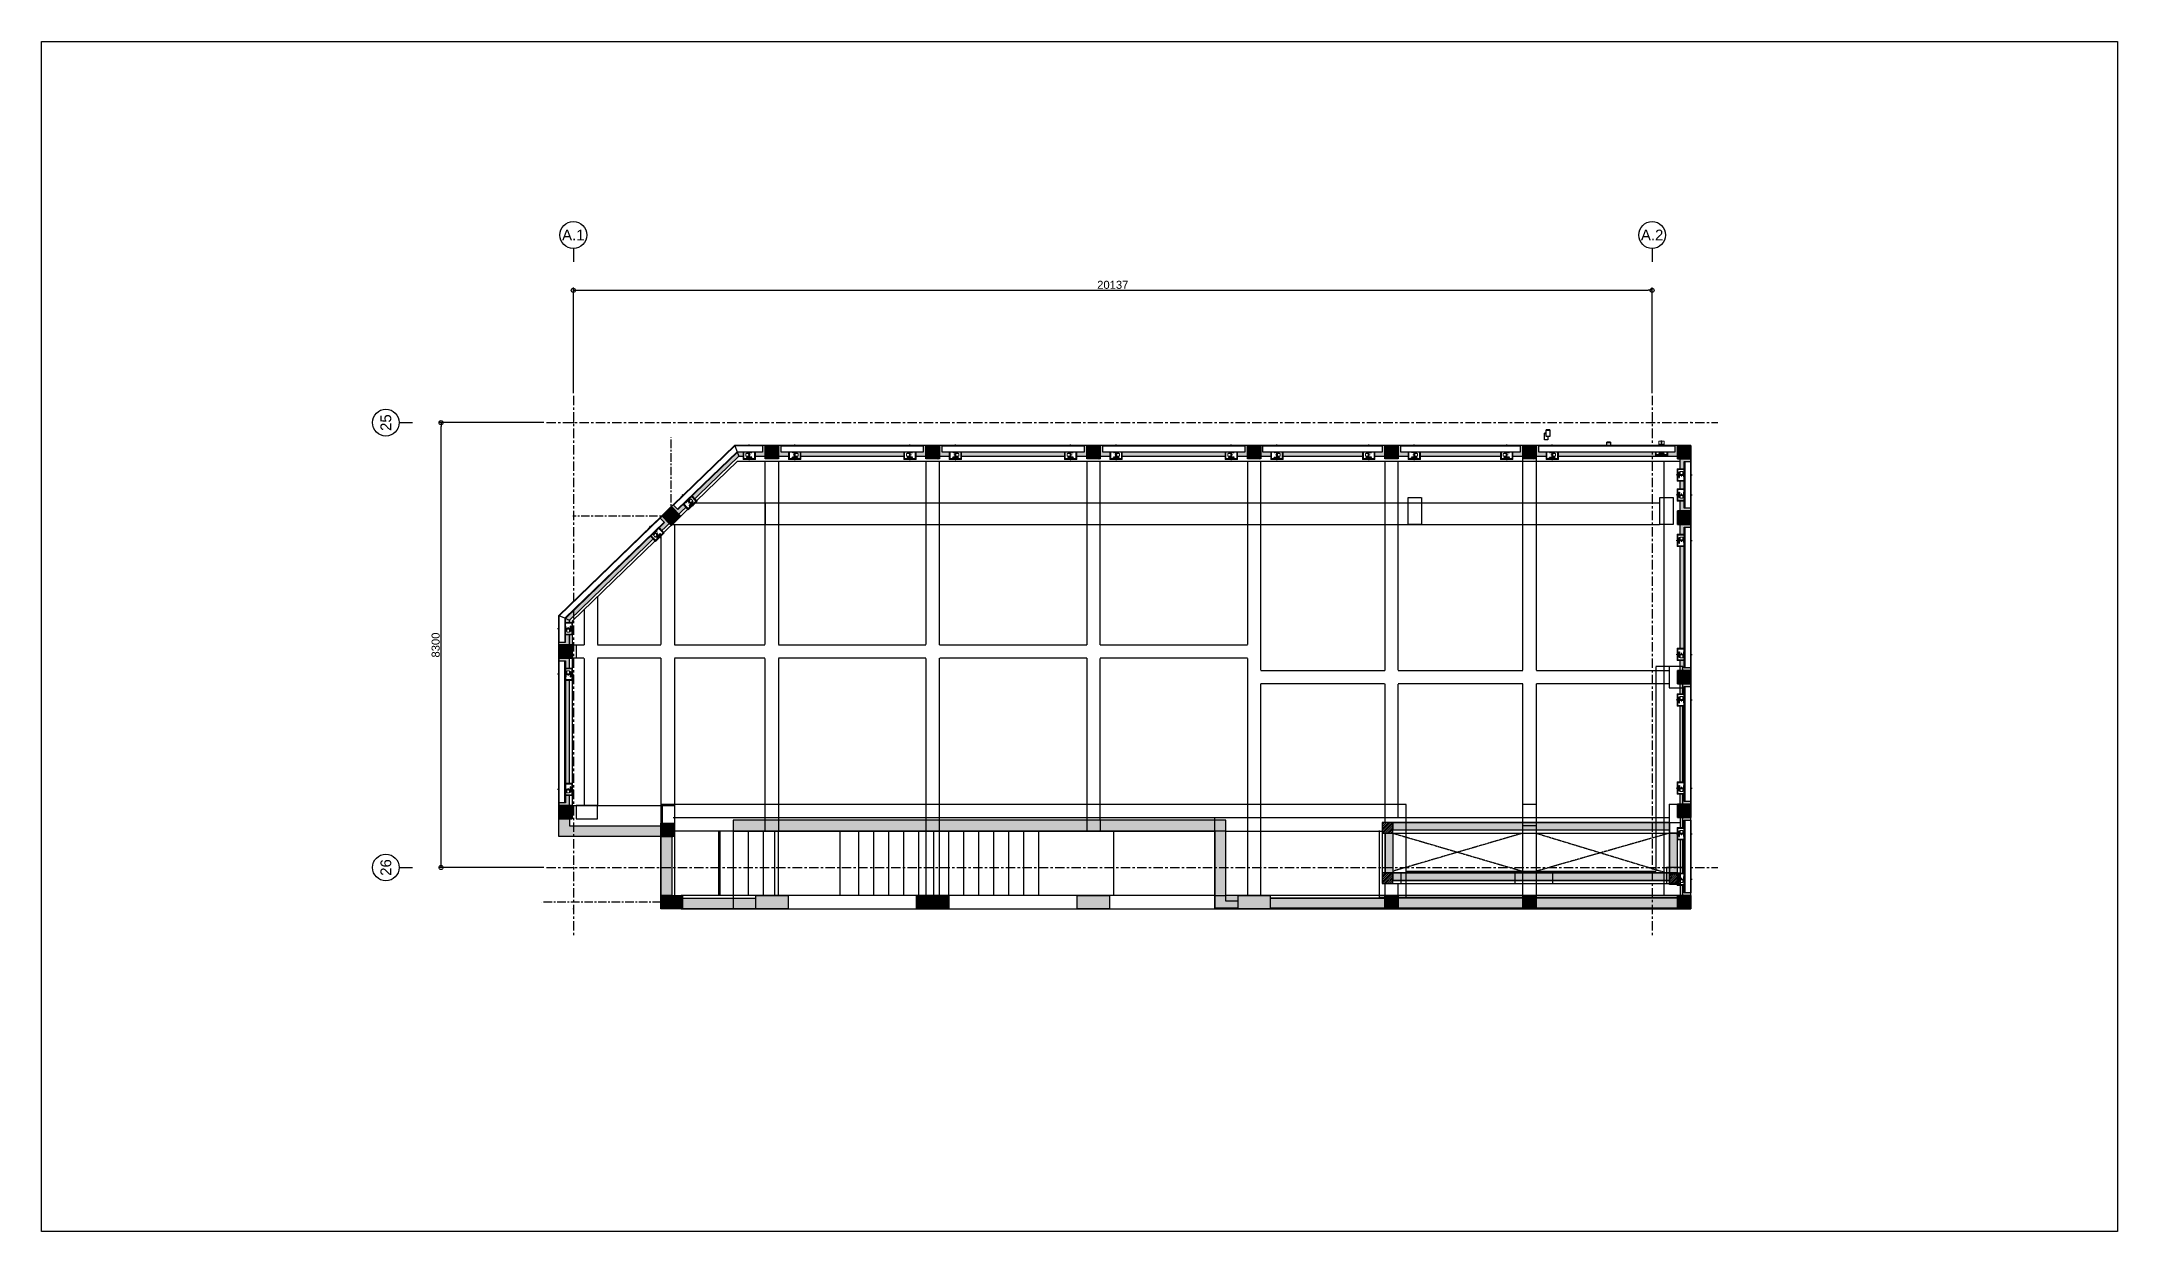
# Model space of a CAD drawing. Header units: millimetres. Extents: x 652554 to 1678317, y -308114 to 170803.
# Drawn here: x 1240138 to 1278888, y -188149 to -165949 of the extents above; entities that cross this region are included whole.
import ezdxf
from ezdxf.enums import TextEntityAlignment as Align

# ---------------------------------------------------------------- set-up
doc = ezdxf.new("R2010")
doc.units = ezdxf.units.MM
for name, pattern in [('CENTER', [50.8, 31.75, -6.35, 6.35, -6.35]), ('HIDDEN', [0.375, 0.25, -0.125]), ('TA_GL_000.70000', [1.925, 0.7, -0.175, 0.175, -0.175, 0.7]), ('XKITLINE00', [0]), ('XKITLINE02', [4, 2, -2])]:
    doc.linetypes.add(name, pattern=pattern)
doc.layers.get('Defpoints').update_dxf_attribs({"color": 250})
for name, color, linetype in [('000 - 0_SYM_DWG_GRID-BUBBLE_MAIN_COLOR_1', 3, 'Continuous'), ('000 - 0_SYM_DWG_GRID-BUBBLE_SUB_COLOR_1', 1, 'Continuous'), ('000 - 0_SYM_DWG_GRIDLINE_MAIN_COLOR_1', 3, 'Continuous'), ('000 - 0_SYM_DWG_GRIDLINE_MAIN_COLOR_251', 251, 'Continuous'), ('000 - CONCRETE_COL_HATCH_', 251, 'Continuous'), ('000 - CONCRETE_COL_MAIN_COLOR_1', 5, 'Continuous'), ('000 - CONCRETE_COL_WIPEOUT_', 250, 'Continuous'), ('000 - STRUCTURE_STEEL_FRAMING_CUT_COLOR_4', 4, 'Continuous'), ('000 - STRUCTURE_STEEL_FRAMING_HATCH_', 251, 'Continuous'), ('000 - STRUCTURE_STEEL_FRAMING_SUB_COLOR_1', 2, 'Continuous'), ('000 - STRUCTURE_STEEL_FRAMING_SUB_COLOR_2', 1, 'Continuous'), ('000 - STRUCTURE_STEEL_FRAMING_WIPEOUT_', 250, 'Continuous'), ('000 - WIPEOUT', 250, 'Continuous'), ('DIM', 1, 'Continuous'), ('HATCH', 7, 'Continuous')]:
    doc.layers.add(name, color=color, linetype=linetype)
doc.layers.add('Bolt', color=1, linetype='Continuous', lineweight=0)
doc.layers.add('Part', color=2, linetype='Continuous', lineweight=0)
doc.styles.add('Arial', font='arial.ttf')
doc.styles.add('FAMELINE_FOR_CKST', font='arial.ttf')
doc.styles.add('TA', font='', dxfattribs={"height": 4.5})
doc.styles.get('TA').set_extended_font_data('Cordia New')
doc.dimstyles.new('FAMELINE-CKST_C-C', dxfattribs={"dimtxt": 0.3, "dimasz": 0.15, "dimexe": 0.1, "dimexo": 0.1, "dimgap": 0.05, "dimtad": 1, "dimzin": 0, "dimdsep": 46, "dimtxsty": 'FAMELINE_FOR_CKST', "dimblk": 'ORIGIN', "dimblk1": 'ORIGIN', "dimblk2": 'ORIGIN', "dimsah": 1, "dimcen": 0.1, "dimdle": 0.1, "dimclrd": 256, "dimclre": 256, "dimclrt": 3, "dimadec": 0, "dimazin": 0, "dimtfac": 1, "dimtix": 1, "dimtmove": 2, "dimatfit": 3, "dimfxl": 1, "dimtolj": 1, "dimtzin": 0, "dimlwd": -1, "dimlwe": -1, "dimarcsym": 0})
pattern_1 = [(45, (-899599.76, 320785.82), (-17.67766953, 17.67766953), [])]
pattern_2 = [(45, (-899499.76, 320785.82), (-17.67766953, 17.67766953), [])]
pattern_3 = [(45, (-899499.76, 320784.82), (-17.67766953, 17.67766953), [])]
pattern_4 = [(45, (-899475.762, 320785.82), (-17.67766953, 17.67766953), [])]
pattern_5 = [(45, (-1737856.817, 220768.582), (-17.67766953, 17.67766953), [])]
pattern_6 = [(45, (-1737856.817, 220769.582), (-17.67766953, 17.67766953), [])]
pattern_7 = [(45, (-1737832.817, 220769.582), (-17.67766953, 17.67766953), [])]

# ---------------------------------------------------------------- blocks, each defined once
blk = doc.blocks.new('W-1-PP19-ST-ENT2_20260406-084955_STANDARD_PAPER_BLOCK')
at = {"layer": 'DIM', "color": 6}
blk.add_lwpolyline([(775, 0), (0, 0), (0, 443.999987), (775, 443.999987)], close=True, dxfattribs=at)
blk = doc.blocks.new('106')
h = blk.add_hatch()
h.set_pattern_fill('ANSI31', color=251, scale=200)
h.set_pattern_definition([(45, (-932512.373, 301800.953), (-17.67766953, 17.67766953), [])])
h.paths.add_polyline_path([(808926, 80605), (809176, 80605), (809176, 80355), (808926, 80355)])
h = blk.add_hatch()
h.set_pattern_fill('ANSI31', color=251, scale=200)
h.set_pattern_definition(pattern_3)
h.paths.add_polyline_path([(811926, 80605), (812176, 80605), (812176, 80355), (811926, 80355)])
h = blk.add_hatch()
h.set_pattern_fill('ANSI31', color=251, scale=200)
h.set_pattern_definition(pattern_3)
h.paths.add_polyline_path([(814926, 80605), (815176, 80605), (815176, 80355), (814926, 80355)])
h = blk.add_hatch()
h.set_pattern_fill('ANSI31', color=251, scale=200)
h.set_pattern_definition(pattern_3)
h.paths.add_polyline_path([(817926, 80605), (818176, 80605), (818176, 80355), (817926, 80355)])
h = blk.add_hatch()
h.set_pattern_fill('ANSI31', color=251, scale=200)
h.set_pattern_definition(pattern_3)
h.paths.add_polyline_path([(820491, 80605), (820741, 80605), (820741, 80355), (820491, 80355)])
h = blk.add_hatch()
h.set_pattern_fill('ANSI31', color=251, scale=200)
h.set_pattern_definition(pattern_3)
h.paths.add_polyline_path([(823066, 80605), (823316, 80605), (823316, 80355), (823066, 80355)])
h = blk.add_hatch()
h.set_pattern_fill('ANSI31', color=251, scale=200)
h.set_pattern_definition(pattern_3)
h.paths.add_polyline_path([(825956, 80355), (826206, 80355), (826206, 80605), (825956, 80605)])
h = blk.add_hatch()
h.set_pattern_fill('ANSI31', color=251, scale=200)
h.set_pattern_definition([(45, (-932421.834, 301890.832), (-17.67766953, 17.67766953), [])])
h.paths.add_polyline_path([(806995, 79292), (807175, 79466), (807349, 79286), (807169, 79112)])
h = blk.add_hatch()
h.set_pattern_fill('ANSI31', color=251, scale=200)
h.set_pattern_definition(pattern_2)
h.paths.add_polyline_path([(825956, 79133), (826206, 79133), (826206, 79383), (825956, 79383)])
h = blk.add_hatch()
h.set_pattern_fill('ANSI31', color=251, scale=200)
h.set_pattern_definition(pattern_2)
h.paths.add_polyline_path([(805071, 76887), (805321, 76887), (805321, 76637), (805071, 76637)])
h = blk.add_hatch()
h.set_pattern_fill('ANSI31', color=251, scale=200)
h.set_pattern_definition(pattern_2)
h.paths.add_polyline_path([(825956, 76157), (826206, 76157), (826206, 76407), (825956, 76407)])
h = blk.add_hatch()
h.set_pattern_fill('ANSI31', color=251, scale=200)
h.set_pattern_definition(pattern_2)
h.paths.add_polyline_path([(805071, 73637), (805321, 73637), (805321, 73887), (805071, 73887)])
h = blk.add_hatch()
h.set_pattern_fill('ANSI31', color=251, scale=200)
h.set_pattern_definition(pattern_2)
h.paths.add_polyline_path([(825956, 73662), (826206, 73662), (826206, 73912), (825956, 73912)])
h = blk.add_hatch()
h.set_pattern_fill('ANSI31', color=251, scale=200)
h.set_pattern_definition(pattern_4)
h.paths.add_polyline_path([(806980, 73562), (807230, 73562), (807230, 73312), (806980, 73312)])
h = blk.add_hatch()
h.set_pattern_fill('ANSI31', color=251, scale=200)
h.set_pattern_definition(pattern_1)
h.paths.add_polyline_path([(820441, 73372), (820641, 73372), (820641, 73572), (820441, 73572)])
h = blk.add_hatch()
h.set_pattern_fill('ANSI31', color=251, scale=200)
h.set_pattern_definition(pattern_1)
h.paths.add_polyline_path([(820441, 72432), (820641, 72432), (820641, 72632), (820441, 72632)])
h = blk.add_hatch()
h.set_pattern_fill('ANSI31', color=251, scale=200)
h.set_pattern_definition(pattern_4)
h.paths.add_polyline_path([(806980, 72212), (807380, 72212), (807380, 71962), (806980, 71962)])
h = blk.add_hatch()
h.set_pattern_fill('ANSI31', color=251, scale=200)
h.set_pattern_definition([(45, (-932512.374, 301801.954), (-17.67766953, 17.67766953), [])])
h.paths.add_polyline_path([(808751, 72212), (809351, 72212), (809351, 71962), (808751, 71962)])
h = blk.add_hatch()
h.set_pattern_fill('ANSI31', color=251, scale=200)
h.set_pattern_definition([(45, (-929512.374, 301801.952), (-17.67766953, 17.67766953), [])])
h.paths.add_polyline_path([(811751, 72212), (812351, 72212), (812351, 71962), (811751, 71962)])
h = blk.add_hatch()
h.set_pattern_fill('ANSI31', color=251, scale=200)
h.set_pattern_definition([(45, (-926512.374, 301801.95), (-17.67766953, 17.67766953), [])])
h.paths.add_polyline_path([(814751, 72212), (815351, 72212), (815351, 71962), (814751, 71962)])
h = blk.add_hatch()
h.set_pattern_fill('ANSI31', color=251, scale=200)
h.set_pattern_definition([(45, (-923512.374, 301801.95), (-17.67766953, 17.67766953), [])])
h.paths.add_polyline_path([(817751, 72212), (818351, 72212), (818351, 71962), (817751, 71962)])
h = blk.add_hatch()
h.set_pattern_fill('ANSI31', color=251, scale=200)
h.set_pattern_definition(pattern_2)
h.paths.add_polyline_path([(820491, 71962), (820741, 71962), (820741, 72212), (820491, 72212)])
h = blk.add_hatch()
h.set_pattern_fill('ANSI31', color=251, scale=200)
h.set_pattern_definition(pattern_2)
h.paths.add_polyline_path([(823066, 71962), (823316, 71962), (823316, 72212), (823066, 72212)])
h = blk.add_hatch()
h.set_pattern_fill('ANSI31', color=251, scale=200)
h.set_pattern_definition(pattern_2)
h.paths.add_polyline_path([(825956, 71962), (826206, 71962), (826206, 72212), (825956, 72212)])
at = {"layer": 'HATCH'}
h = blk.add_hatch(dxfattribs=at)
h.set_pattern_fill('AR-SAND', color=251, scale=0.075, angle=45)
h.paths.add_polyline_path([(808436, 80406), (808355, 80606), (807175, 79466), (807314, 79322)])
h = blk.add_hatch(dxfattribs=at)
h.set_pattern_fill('AR-SAND', color=251, scale=0.075, angle=45)
h.paths.add_polyline_path([(808926, 80605), (808356, 80605), (808436, 80405), (808926, 80405)])
h = blk.add_hatch(dxfattribs=at)
h.set_pattern_fill('AR-SAND', color=251, scale=0.075)
h.paths.add_polyline_path([(809176, 80405), (811926, 80405), (811926, 80605), (809176, 80605)])
h = blk.add_hatch(dxfattribs=at)
h.set_pattern_fill('AR-SAND', color=251, scale=0.075)
h.paths.add_polyline_path([(812176, 80405), (814926, 80405), (814926, 80605), (812176, 80605)])
h = blk.add_hatch(dxfattribs=at)
h.set_pattern_fill('AR-SAND', color=251, scale=0.075)
h.paths.add_polyline_path([(815176, 80405), (817926, 80405), (817926, 80605), (815176, 80605)])
h = blk.add_hatch(dxfattribs=at)
h.set_pattern_fill('AR-SAND', color=251, scale=0.075)
h.paths.add_polyline_path([(818176, 80405), (820491, 80405), (820491, 80605), (818176, 80605)])
h = blk.add_hatch(dxfattribs=at)
h.set_pattern_fill('AR-SAND', color=251, scale=0.075)
h.paths.add_polyline_path([(820741, 80405), (823066, 80405), (823066, 80605), (820741, 80605)])
h = blk.add_hatch(dxfattribs=at)
h.set_pattern_fill('AR-SAND', color=251, scale=0.075)
h.paths.add_polyline_path([(823316, 80405), (825956, 80405), (825956, 80605), (823316, 80605)])
h = blk.add_hatch(dxfattribs=at)
h.set_pattern_fill('AR-SAND', color=251, scale=0.075)
h.paths.add_polyline_path([(826006, 80356), (826206, 80356), (826206, 79383), (826006, 79383)])
h = blk.add_hatch(dxfattribs=at)
h.set_pattern_fill('AR-SAND', color=251, scale=0.075, angle=45)
h.paths.add_polyline_path([(805071, 77432), (805271, 77348), (807134, 79148), (807000, 79287)])
h = blk.add_hatch(dxfattribs=at)
h.set_pattern_fill('AR-SAND', color=251, scale=0.075)
h.paths.add_polyline_path([(826006, 79133), (826206, 79133), (826206, 76407), (826006, 76407)])
h = blk.add_hatch(dxfattribs=at)
h.set_pattern_fill('AR-SAND', color=251, scale=0.075, angle=45)
h.paths.add_polyline_path([(805071, 77432), (805271, 77348), (805271, 76887), (805071, 76887)])
h = blk.add_hatch(dxfattribs=at)
h.set_pattern_fill('AR-SAND', color=251, scale=0.075)
h.paths.add_polyline_path([(805271, 76637), (805071, 76637), (805071, 73887), (805271, 73887)])
h = blk.add_hatch(dxfattribs=at)
h.set_pattern_fill('AR-SAND', color=251, scale=0.075)
h.paths.add_polyline_path([(826006, 76157), (826206, 76157), (826206, 73912), (826006, 73912)])
h = blk.add_hatch(dxfattribs=at)
h.set_pattern_fill('AR-SAND', color=251, scale=0.075)
h.set_pattern_definition([(37.5, (0, 0), (-0.60001174, 18.3529964), [0, -14.478, 0, -16.1925, 0, -15.478125]), (7.5, (0, 0), (16.8571231, 26.8809413), [0, -7.8105, 0, -13.04925, 0, -5.000625]), (327.5, (-11.716, 0), (29.66221388, 0.05389443), [0, -4.7625, 0, -17.145, 0, -22.38375]), (317.5, (-11.716, 0), (28.633367, 8.3598496), [0, -2.38125, 0, -11.2395, 0, -12.85875])])
h.paths.add_polyline_path([(805071, 73637), (805271, 73637), (805271, 73512), (806980, 73512), (806980, 73312), (805071, 73312)])
h = blk.add_hatch(dxfattribs=at)
h.set_pattern_fill('AR-SAND', color=251, scale=0.075)
h.paths.add_polyline_path([(826006, 72212), (826206, 72212), (826206, 73662), (826006, 73662)])
h = blk.add_hatch(dxfattribs=at)
h.set_pattern_fill('AR-SAND', color=251, scale=0.075)
h.paths.add_polyline_path([(806980, 73312), (807180, 73312), (807180, 72212), (806980, 72212)])
h = blk.add_hatch(dxfattribs=at)
h.set_pattern_fill('AR-SAND', color=251, scale=0.075)
h.paths.add_polyline_path([(817751, 71962), (817751, 72212), (817521, 72212), (817521, 73612), (808328, 73612), (808328, 73412), (817321, 73412), (817321, 71962)])
h = blk.add_hatch(dxfattribs=at)
h.set_pattern_fill('AR-SAND', color=251, scale=0.075)
h.paths.add_polyline_path([(820501, 73372), (820641, 73372), (820641, 72632), (820501, 72632)])
h = blk.add_hatch(dxfattribs=at)
h.set_pattern_fill('AR-SAND', color=251, scale=0.075)
h.paths.add_polyline_path([(820641, 73432), (825806, 73432), (825806, 73572), (820641, 73572)])
h = blk.add_hatch(dxfattribs=at)
h.set_pattern_fill('AR-SAND', color=251, scale=0.075)
h.paths.add_polyline_path([(825806, 73372), (825946, 73372), (825946, 72632), (825806, 72632)])
h = blk.add_hatch(dxfattribs=at)
h.set_pattern_fill('AR-SAND', color=251, scale=0.075)
h.paths.add_polyline_path([(825806, 72632), (820641, 72632), (820641, 72492), (825806, 72492)])
h = blk.add_hatch(dxfattribs=at)
h.set_pattern_fill('AR-SAND', color=251, scale=0.075)
h.paths.add_polyline_path([(807380, 72162), (808751, 72162), (808751, 71962), (807380, 71962)])
h = blk.add_hatch(dxfattribs=at)
h.set_pattern_fill('AR-SAND', color=251, scale=0.075)
h.paths.add_polyline_path([(818351, 71962), (820491, 71962), (820491, 72162), (818351, 72162)])
h = blk.add_hatch(dxfattribs=at)
h.set_pattern_fill('AR-SAND', color=251, scale=0.075)
h.paths.add_polyline_path([(820741, 71962), (823066, 71962), (823066, 72162), (820741, 72162)])
h = blk.add_hatch(dxfattribs=at)
h.set_pattern_fill('AR-SAND', color=251, scale=0.075)
h.paths.add_polyline_path([(823316, 71962), (825956, 71962), (825956, 72162), (823316, 72162)])
at = {"color": 251}
for points in [[(805071, 77432), (808355, 80605)], [(808926, 80465), (808926, 80605), (808355, 80605), (807176, 79465), (807314, 79322), (808436, 80405), (808926, 80405)], [(808355, 80605), (808436, 80405)], [(826206, 80605), (808358, 80605)], [(826206, 72212), (826206, 80605)], [(808405, 80305), (805321, 77326)], [(826006, 80305), (808405, 80305)], [(825706, 72212), (825706, 80305)], [(806995, 79292), (807175, 79466), (807349, 79286), (807169, 79112), (806995, 79292)], [(808926, 79532), (808926, 79132)], [(809176, 79532), (809176, 79132)], [(805271, 76887), (805071, 76887), (805071, 77432), (807000, 79287), (807134, 79148), (805271, 77348), (805271, 76887)], [(805071, 73312), (805071, 77432)], [(805071, 77432), (805271, 77348)], [(805271, 76887), (805271, 77348)], [(805321, 77326), (805321, 73887)], [(826051, 76407), (826051, 76482), (825801, 76482), (825801, 76082), (826051, 76082)], [(805071, 73637), (805271, 73637), (805271, 73512), (806980, 73512), (806980, 73312), (805071, 73312), (805071, 73637)], [(806980, 73912), (806980, 71962)], [(807206, 73662), (817321, 73662)], [(807230, 73912), (807230, 72212)], [(817321, 71972), (817321, 73662)], [(817321, 73662), (820491, 73662)], [(820491, 73662), (820491, 73572)], [(820491, 73662), (825801, 73662)], [(825801, 73912), (826206, 73912)], [(825801, 73912), (825801, 73412)], [(807206, 73312), (805071, 73312)], [(817521, 73412), (807206, 73412)], [(808078, 73412), (808078, 72212)], [(817851, 71962), (817851, 72102), (817521, 72102), (817521, 73612), (808328, 73612), (808328, 73412), (817321, 73412), (817321, 71962), (817851, 71962)], [(817521, 73612), (808328, 73612)], [(808328, 73612), (808328, 72212)], [(808608, 73412), (808608, 72212)], [(808888, 73412), (808888, 72212)], [(809168, 73412), (809168, 72212)], [(810668, 73412), (810668, 72212)], [(810948, 73412), (810948, 72212)], [(811228, 73412), (811228, 72212)], [(811508, 73412), (811508, 72212)], [(811788, 73412), (811788, 72212)], [(812068, 73412), (812068, 72212)], [(812171, 73412), (812171, 72212)], [(812348, 73412), (812348, 72212)], [(812628, 73412), (812628, 72212)], [(812908, 73412), (812908, 72212)], [(813188, 73412), (813188, 72212)], [(813468, 73412), (813468, 72212)], [(813748, 73412), (813748, 72212)], [(814028, 73412), (814028, 72212)], [(815176, 73612), (815176, 73412)], [(815428, 73412), (815428, 72212)], [(817521, 72102), (817521, 73552)], [(817521, 73412), (820391, 73412)], [(820391, 73412), (820441, 73412)], [(820441, 73372), (820441, 72632)], [(820491, 73372), (820491, 72632)], [(820641, 73572), (825806, 73572)], [(820641, 73432), (825806, 73432)], [(820641, 73372), (825806, 73372)], [(820641, 73372), (820641, 72632)], [(820891, 72662), (820891, 73412)], [(825551, 73412), (825551, 72662)], [(825806, 73572), (825806, 72432)], [(825946, 73372), (825946, 72632)], [(826051, 73412), (826006, 73412)], [(826006, 73372), (826006, 72632)], [(820491, 72632), (826006, 72632)], [(825806, 72492), (820641, 72492)], [(820791, 72632), (820791, 72432)], [(820891, 72662), (825551, 72662)], [(822921, 72632), (822921, 72432)], [(823621, 72632), (823621, 72432)], [(826051, 72732), (825751, 72732)], [(825751, 72732), (825751, 72432)], [(817321, 72212), (807356, 72212)], [(820491, 72212), (817521, 72212)], [(818326, 72212), (818326, 71962)], [(820491, 72152), (818351, 72152)], [(820491, 72432), (820491, 71962)], [(820641, 72432), (826051, 72432)], [(820741, 72212), (820741, 72432)], [(826206, 72212), (820741, 72212)], [(823066, 72162), (820741, 72162)], [(825956, 72162), (823316, 72162)], [(807356, 71962), (817321, 71962)], [(817321, 71962), (826206, 71962)]]:
    blk.add_lwpolyline(points, dxfattribs=at)
for points in [[(808926, 80605), (809176, 80605), (809176, 80355), (808926, 80355)], [(809176, 80405), (811926, 80405), (811926, 80605), (809176, 80605)], [(811926, 80605), (812176, 80605), (812176, 80355), (811926, 80355)], [(812176, 80405), (814926, 80405), (814926, 80605), (812176, 80605)], [(814926, 80605), (815176, 80605), (815176, 80355), (814926, 80355)], [(815176, 80405), (817926, 80405), (817926, 80605), (815176, 80605)], [(817926, 80605), (818176, 80605), (818176, 80355), (817926, 80355)], [(818176, 80405), (820491, 80405), (820491, 80605), (818176, 80605)], [(820491, 80605), (820741, 80605), (820741, 80355), (820491, 80355)], [(820741, 80405), (823066, 80405), (823066, 80605), (820741, 80605)], [(823066, 80605), (823316, 80605), (823316, 80355), (823066, 80355)], [(823316, 80405), (825956, 80405), (825956, 80605), (823316, 80605)], [(825956, 80355), (826206, 80355), (826206, 80605), (825956, 80605)], [(826006, 80355), (826206, 80355), (826206, 79383), (826006, 79383)], [(825956, 79133), (826206, 79133), (826206, 79383), (825956, 79383)], [(826006, 79133), (826206, 79133), (826206, 76407), (826006, 76407)], [(805071, 76887), (805321, 76887), (805321, 76637), (805071, 76637)], [(805271, 76637), (805071, 76637), (805071, 73887), (805271, 73887)], [(825956, 76157), (826206, 76157), (826206, 76407), (825956, 76407)], [(826006, 76157), (826206, 76157), (826206, 73912), (826006, 73912)], [(805071, 73637), (805321, 73637), (805321, 73887), (805071, 73887)], [(825956, 73662), (826206, 73662), (826206, 73912), (825956, 73912)], [(826006, 72212), (826206, 72212), (826206, 73662), (826006, 73662)], [(806980, 73562), (807230, 73562), (807230, 73312), (806980, 73312)], [(806980, 73312), (807180, 73312), (807180, 72212), (806980, 72212)], [(820441, 73372), (820641, 73372), (820641, 73572), (820441, 73572)], [(820501, 73372), (820641, 73372), (820641, 72632), (820501, 72632)], [(820641, 73432), (825806, 73432), (825806, 73572), (820641, 73572)], [(825806, 73572), (826006, 73572), (826006, 73372), (825806, 73372)], [(825806, 73372), (825946, 73372), (825946, 72632), (825806, 72632)], [(820441, 72432), (820641, 72432), (820641, 72632), (820441, 72632)], [(825806, 72632), (820641, 72632), (820641, 72492), (825806, 72492)], [(825806, 72632), (826006, 72632), (826006, 72432), (825806, 72432)], [(806980, 72212), (807380, 72212), (807380, 71962), (806980, 71962)], [(807380, 72162), (808751, 72162), (808751, 71962), (807380, 71962)], [(808751, 72212), (809351, 72212), (809351, 71962), (808751, 71962)], [(811751, 72212), (812351, 72212), (812351, 71962), (811751, 71962)], [(814751, 72212), (815351, 72212), (815351, 71962), (814751, 71962)], [(817751, 72212), (818351, 72212), (818351, 71962), (817751, 71962)], [(818351, 71962), (820491, 71962), (820491, 72162), (818351, 72162)], [(820491, 71962), (820741, 71962), (820741, 72212), (820491, 72212)], [(820741, 71962), (823066, 71962), (823066, 72162), (820741, 72162)], [(823066, 71962), (823316, 71962), (823316, 72212), (823066, 72212)], [(823316, 71962), (825956, 71962), (825956, 72162), (823316, 72162)], [(825956, 71962), (826206, 71962), (826206, 72212), (825956, 72212)]]:
    blk.add_lwpolyline(points, close=True, dxfattribs=at)
at = {"color": 251, "linetype": 'HIDDEN', "ltscale": 10}
for points in [[(808921, 80305), (808921, 76887)], [(809171, 80305), (809171, 76887)], [(811926, 80305), (811926, 76887)], [(812176, 76887), (812176, 80305)], [(815176, 76887), (815176, 80305)], [(817926, 80305), (817926, 76887)], [(818176, 76407), (818176, 80305)], [(820491, 80305), (820491, 76407)], [(820742, 76407), (820741, 80305)], [(823066, 76407), (823066, 80355)], [(823316, 80355), (823316, 76407)], [(825626, 79532), (807606, 79532)], [(807191, 79132), (825626, 79132)], [(807230, 79132), (807230, 76887)], [(805546, 77544), (805546, 76887)], [(805796, 77785), (805796, 76887)], [(805321, 76887), (805546, 76887)], [(805796, 76887), (806980, 76887)], [(807230, 76887), (808921, 76887)], [(809171, 76887), (811926, 76887)], [(812176, 76887), (814926, 76887)], [(815176, 76887), (817926, 76887)], [(805546, 76637), (805321, 76637)], [(805546, 76637), (805546, 73887)], [(805796, 76637), (805796, 73887)], [(806980, 76637), (805796, 76637)], [(807230, 76637), (807230, 73887)], [(808921, 76637), (807230, 76637)], [(808921, 76637), (808921, 73417)], [(811926, 76637), (809171, 76637)], [(809171, 76637), (809171, 73412)], [(811926, 76637), (811926, 73412)], [(814926, 76637), (812176, 76637)], [(812176, 73412), (812176, 76637)], [(817926, 76637), (815176, 76637)], [(815176, 73612), (815176, 76637)], [(817926, 76637), (817926, 72212)], [(818176, 76407), (820491, 76407)], [(820742, 76407), (823066, 76407)], [(823316, 76407), (825801, 76407)], [(825801, 76482), (825551, 76482), (825551, 73412)], [(826051, 72212), (826051, 76482)], [(818176, 72212), (818176, 76157)], [(820491, 76157), (818176, 76157)], [(820491, 76157), (820491, 73662)], [(823066, 76157), (820742, 76157)], [(820742, 73662), (820742, 76157)], [(823066, 72212), (823066, 76157)], [(823316, 76157), (823316, 72212)], [(825801, 76157), (823316, 76157)], [(805071, 73887), (807230, 73887)], [(806980, 73912), (820891, 73912)], [(820891, 73412), (820891, 73912)], [(808055, 73412), (808055, 72212)], [(809096, 73412), (809096, 72212)], [(810316, 73412), (810316, 72212)], [(811921, 73412), (811921, 72202)], [(820491, 72172), (820391, 72172), (820391, 73422)], [(820641, 73372), (823066, 72662)], [(823066, 73372), (820641, 72662)], [(823316, 73372), (825751, 72632)], [(825801, 73372), (823316, 72662)]]:
    blk.add_lwpolyline(points, dxfattribs=at)
at = {"color": 251, "linetype": 'HIDDEN', "ltscale": 7}
for points in [[(814926, 80305), (814926, 76887)], [(806980, 78905), (806980, 76887)], [(805398, 76887), (805398, 76637)], [(806980, 76637), (806980, 73887)], [(814926, 76637), (814926, 73412)], [(807005, 73912), (807005, 73562)], [(820891, 72162), (820891, 72662)], [(808328, 72212), (808328, 71962)], [(809321, 72212), (809321, 71962)], [(812321, 72212), (812321, 71962)], [(815321, 72212), (815321, 71962)], [(817321, 72212), (817521, 72212)], [(825956, 72172), (820491, 72172)], [(826206, 71972), (817321, 71972)]]:
    blk.add_lwpolyline(points, dxfattribs=at)
for points in [[(820926, 79632), (821176, 79632), (821176, 79132), (820926, 79132)], [(825626, 79632), (825876, 79632), (825876, 79132), (825626, 79132)], [(823066, 73912), (823316, 73912), (823316, 73512), (823066, 73512)]]:
    blk.add_lwpolyline(points, close=True, dxfattribs=at)
at = {"color": 251, "linetype": 'HIDDEN', "ltscale": 10}
blk.add_lwpolyline([(805398, 73637), (805798, 73637), (805798, 73887), (805398, 73887)], close=True, dxfattribs=at)
blk = doc.blocks.new('*A380')
at = {"layer": 'Part', "linetype": 'XKITLINE00', "lineweight": 0}
for p, q in [((4674.779, -534.403), (4671.979, -534.403)), ((4671.979, -534.403), (4671.979, -538.403)), ((4674.779, -534.403), (4674.779, -538.403)), ((4671.979, -538.403), (4674.779, -538.403))]:
    blk.add_line(p, q, dxfattribs=at)
blk = doc.blocks.new('*A381')
at = {"layer": 'Part', "linetype": 'XKITLINE00', "lineweight": 0}
for p, q in [((4671.979, -534.403), (4671.679, -534.103)), ((4671.679, -538.703), (4671.679, -534.103)), ((4671.679, -534.103), (4675.079, -534.103)), ((4675.079, -534.103), (4674.779, -534.403)), ((4675.079, -534.103), (4675.079, -538.703)), ((4671.979, -538.403), (4671.679, -538.703)), ((4675.079, -538.703), (4671.679, -538.703)), ((4674.779, -538.403), (4675.079, -538.703))]:
    blk.add_line(p, q, dxfattribs=at)
at = {"layer": 'Part', "linetype": 'XKITLINE02', "lineweight": 0}
for p, q in [((4674.779, -534.403), (4671.979, -534.403)), ((4671.979, -534.403), (4671.979, -538.403)), ((4674.779, -534.403), (4674.779, -538.403)), ((4671.979, -538.403), (4674.779, -538.403))]:
    blk.add_line(p, q, dxfattribs=at)
blk = doc.blocks.new('*A382')
at = {"layer": 'Part', "linetype": 'XKITLINE00', "lineweight": 0}
for p, q in [((4674.379, -535.403), (4672.379, -535.403)), ((4672.379, -535.563), (4672.379, -535.403)), ((4673.319, -535.563), (4672.379, -535.563)), ((4673.319, -537.243), (4672.379, -537.243)), ((4672.379, -537.403), (4672.379, -537.243)), ((4674.379, -537.403), (4672.379, -537.403)), ((4673.319, -537.243), (4673.319, -535.563)), ((4673.439, -537.243), (4673.439, -535.563)), ((4674.379, -535.563), (4673.439, -535.563)), ((4674.379, -537.243), (4673.439, -537.243)), ((4674.379, -535.563), (4674.379, -535.403)), ((4674.379, -537.403), (4674.379, -537.243))]:
    blk.add_line(p, q, dxfattribs=at)
blk = doc.blocks.new('*A383')
at = {"layer": 'Part', "linetype": 'XKITLINE00', "lineweight": 0}
for p, q in [((4674.639, -535.903), (4673.439, -535.903)), ((4674.639, -536.903), (4673.439, -536.903)), ((4673.539, -536.903), (4673.539, -535.903)), ((4674.639, -535.903), (4674.639, -536.903))]:
    blk.add_line(p, q, dxfattribs=at)
at = {"layer": 'Part', "linetype": 'XKITLINE02', "lineweight": 0}
blk.add_line((4673.439, -535.903), (4673.439, -536.903), dxfattribs=at)
blk = doc.blocks.new('*A384')
at = {"layer": 'Part', "linetype": 'XKITLINE02', "lineweight": 0}
for p, q in [((2918.168795, 426.80336), (2918.168795, 428.536693)), ((2918.168795, 428.536693), (2918.248795, 428.536693)), ((2918.168795, 428.136693), (2918.248795, 428.136693)), ((2918.248795, 426.80336), (2918.168795, 426.80336)), ((2918.248795, 428.536693), (2918.248795, 426.80336))]:
    blk.add_line(p, q, dxfattribs=at)
blk = doc.blocks.new('*A385')
at = {"layer": 'Part', "linetype": 'XKITLINE02', "lineweight": 0}
for p, q in [((2918.875462, 428.536693), (2917.542129, 428.536693)), ((2917.542129, 428.536693), (2917.542129, 426.80336)), ((2917.542129, 426.80336), (2918.875462, 426.80336)), ((2918.875462, 426.80336), (2918.875462, 428.536693))]:
    blk.add_line(p, q, dxfattribs=at)
blk = doc.blocks.new('*A386')
at = {"layer": 'Part', "linetype": 'XKITLINE02', "lineweight": 0}
for p, q in [((2918.875462, 428.536693), (2917.542129, 428.536693)), ((2917.542129, 428.536693), (2917.542129, 426.80336)), ((2917.542129, 426.80336), (2918.875462, 426.80336)), ((2918.875462, 426.80336), (2918.875462, 428.536693))]:
    blk.add_line(p, q, dxfattribs=at)
blk = doc.blocks.new('*A387')
at = {"layer": 'Part', "linetype": 'XKITLINE02', "lineweight": 0}
for p, q in [((2918.168795, 426.80336), (2918.168795, 428.536693)), ((2918.168795, 428.536693), (2918.248795, 428.536693)), ((2918.168795, 428.136693), (2918.248795, 428.136693)), ((2918.248795, 426.80336), (2918.168795, 426.80336)), ((2918.248795, 428.536693), (2918.248795, 426.80336))]:
    blk.add_line(p, q, dxfattribs=at)
blk = doc.blocks.new('*A389')
at = {"layer": 'Bolt', "linetype": 'XKITLINE00', "lineweight": 0}
for p, q in [((2910.815467, 783.8644), (2910.939787, 783.8644)), ((2910.815467, 783.0644), (2910.939787, 783.0644)), ((2911.002133, 784.051067), (2911.002133, 783.926747)), ((2911.002133, 783.677733), (2911.002133, 783.802053)), ((2911.002133, 783.251067), (2911.002133, 783.126747)), ((2911.002133, 782.877733), (2911.002133, 783.002053)), ((2911.1888, 783.8644), (2911.06448, 783.8644)), ((2911.1888, 783.0644), (2911.06448, 783.0644))]:
    blk.add_line(p, q, dxfattribs=at)
blk = doc.blocks.new('Bot1')
at = {"color": 1, "xscale": 50, "yscale": 50, "zscale": 50, "rotation": 270}
blk.add_blockref('*A382', (26820, 233669), dxfattribs=at)
blk.add_wipeout([(85, 50), (85, 115), (-85, 115), (-85, -115), (85, -115), (85, -50), (42, -50), (42, 50)]).dxf.layer = '000 - WIPEOUT'
blk.add_wipeout([(-85, -115), (85, -115), (85, 115), (-85, 115)]).dxf.layer = '000 - WIPEOUT'
at = {"layer": '000 - STRUCTURE_STEEL_FRAMING_HATCH_'}
h = blk.add_hatch(dxfattribs=at)
h.set_pattern_fill('ANSI32', color=251, scale=0.1)
h.set_pattern_definition([(45, (276.8134, 19.4926), (-0.6735192, 0.6735192), []), (45, (277.2624, 19.4926), (-0.6735192, 0.6735192), [])])
h.paths.add_polyline_path([(50, -50), (42, -50), (42, -3), (-42, -3), (-42, -50), (-50, -50), (-50, 50), (-42, 50), (-42, 3), (42, 3), (42, 50), (50, 50)])
at = {"layer": 'Bolt'}
for points in [[(7, 3), (7, -3), (-7, -3), (-7, 3)], [(118, 37), (119, 37), (119, 37), (120, 36), (121, 36), (121, 36), (122, 35), (122, 35), (123, 34), (123, 34), (124, 33), (124, 33), (124, 32), (124, 31), (124, 31), (124, 30), (124, 29), (124, 29), (124, 28), (124, 27), (124, 27), (123, 26), (123, 26), (122, 25), (122, 25), (121, 24), (121, 24), (120, 24), (119, 23), (119, 23), (118, 23), (117, 23), (117, 23), (116, 23), (115, 23), (115, 24), (114, 24), (114, 24), (113, 25), (112, 25), (112, 26), (112, 26), (111, 27), (111, 27), (111, 28), (111, 29), (110, 29), (110, 30), (110, 31), (111, 31), (111, 32), (111, 33), (111, 33), (112, 34), (112, 34), (112, 35), (113, 35), (114, 36), (114, 36), (115, 36), (115, 37), (116, 37), (117, 37), (117, 37)], [(7, -3), (7, -8), (-7, -8), (-7, -3)], [(118, -23), (119, -23), (119, -23), (120, -24), (121, -24), (121, -24), (122, -25), (122, -25), (123, -26), (123, -26), (124, -27), (124, -27), (124, -28), (124, -29), (124, -29), (124, -30), (124, -31), (124, -31), (124, -32), (124, -33), (124, -33), (123, -34), (123, -34), (122, -35), (122, -35), (121, -36), (121, -36), (120, -36), (119, -37), (119, -37), (118, -37), (117, -37), (117, -37), (116, -37), (115, -37), (115, -36), (114, -36), (114, -36), (113, -35), (112, -35), (112, -34), (112, -34), (111, -33), (111, -33), (111, -32), (111, -31), (110, -31), (110, -30), (110, -29), (111, -29), (111, -28), (111, -27), (111, -27), (112, -26), (112, -26), (112, -25), (113, -25), (114, -24), (114, -24), (115, -24), (115, -23), (116, -23), (117, -23), (117, -23)]]:
    blk.add_hatch(color=49, dxfattribs=at).paths.add_polyline_path(points, flags=17)
at = {"color": 49, "linetype": 'ByBlock'}
blk.add_line((80, 0), (196, 0), dxfattribs=at)
at = {"layer": '000 - STRUCTURE_STEEL_FRAMING_CUT_COLOR_4', "color": 5}
blk.add_lwpolyline([(50, -50), (42, -50), (42, -3), (-42, -3), (-42, -50), (-50, -50), (-50, 50), (-42, 50), (-42, 3), (42, 3), (42, 50), (50, 50)], close=True, dxfattribs=at)
at = {"layer": 'Bolt', "color": 49, "linetype": 'XKITLINE00'}
for p, q in [((-100, 0), (0, 0)), ((-7, -3), (-7, 3)), ((0, -16), (0, 27)), ((7, -3), (7, 3)), ((103, 30), (113, 30)), ((103, 30), (113, 30)), ((103, 30), (131, 30)), ((117, 44), (117, 35)), ((117, 44), (117, 35)), ((117, 44), (117, 16)), ((117, 16), (117, 25)), ((117, 16), (117, 25)), ((131, 30), (122, 30)), ((131, 30), (122, 30)), ((-7, -8), (-7, -3)), ((7, -8), (7, -3)), ((103, -30), (113, -30)), ((103, -30), (113, -30)), ((103, -30), (131, -30)), ((117, -16), (117, -25)), ((117, -16), (117, -25)), ((117, -16), (117, -44)), ((117, -44), (117, -35)), ((117, -44), (117, -35)), ((131, -30), (122, -30)), ((131, -30), (122, -30))]:
    blk.add_line(p, q, dxfattribs=at)
at = {"color": 1}
for name, p, xscale, yscale, zscale, rotation in [('*A381', (233669, -26820), 50, 50, 50, 180), ('*A380', (233669, -26820), 50, 50, 50, 180), ('*A385', (32190, 218866), -74.99999802609977, 74.99999802609977, 74.99999802609977, 90), ('*A386', (32190, 218866), -74.99999802609977, 74.99999802609977, 74.99999802609977, 90), ('*A384', (32190, 218866), -74.99999802609977, 74.99999802609977, 74.99999802609977, 90), ('*A387', (32190, 218866), -74.99999802609977, 74.99999802609977, 74.99999802609977, 90), ('*A383', (26820, 233669), 50, 50, 50, 270)]:
    blk.add_blockref(name, p, dxfattribs=dict(at, xscale=xscale, yscale=yscale, zscale=zscale, rotation=rotation))
at = {"color": 49, "xscale": 74.99999802609977, "yscale": 74.99999802609977, "zscale": 74.99999802609977, "rotation": 180}
blk.add_blockref('*A389', (218443, 58760), dxfattribs=at)
blk = doc.blocks.new('*U6646')
at = {"layer": '000 - 0_SYM_DWG_GRIDLINE_MAIN_COLOR_1'}
blk.add_line((65, 0), (60, 0), dxfattribs=at)
blk.add_circle((70, 0), 5, dxfattribs=at)
at = {"layer": '000 - 0_SYM_DWG_GRIDLINE_MAIN_COLOR_251', "linetype": 'ByBlock', "ltscale": 5}
blk.add_line((10, 0), (-191.4, 0), dxfattribs=at)
at = {"layer": '000 - 0_SYM_DWG_GRIDLINE_MAIN_COLOR_251', "color": 3}
blk.add_point((-181.4, 0), dxfattribs=at)
at = {"layer": '000 - 0_SYM_DWG_GRIDLINE_MAIN_COLOR_251', "color": 0}
blk.add_point((0, 0), dxfattribs=at)
at = {"style": 'TA', "flags": 1}
blk.add_attdef('LOCATION', (6, -6), '', height=4.5, rotation=270, dxfattribs=at)
at = {"layer": '000 - 0_SYM_DWG_GRID-BUBBLE_MAIN_COLOR_1', "style": 'Arial'}
blk.add_attdef('GRID-HEAD', text='', height=4, rotation=270, dxfattribs=at).set_placement((70, 0), align=Align.MIDDLE_CENTER)
blk = doc.blocks.new('*U6648')
at = {"layer": '000 - 0_SYM_DWG_GRIDLINE_MAIN_COLOR_1'}
blk.add_line((65, 0), (60, 0), dxfattribs=at)
blk.add_circle((70, 0), 5, dxfattribs=at)
at = {"layer": '000 - 0_SYM_DWG_GRIDLINE_MAIN_COLOR_251', "linetype": 'ByBlock', "ltscale": 5}
blk.add_line((10, 0), (-191.4, 0), dxfattribs=at)
at = {"layer": '000 - 0_SYM_DWG_GRIDLINE_MAIN_COLOR_251', "color": 3}
blk.add_point((-181.4, 0), dxfattribs=at)
at = {"layer": '000 - 0_SYM_DWG_GRIDLINE_MAIN_COLOR_251', "color": 0}
blk.add_point((0, 0), dxfattribs=at)
at = {"style": 'TA', "flags": 1}
blk.add_attdef('LOCATION', (6, -6), '', height=4.5, rotation=270, dxfattribs=at)
at = {"layer": '000 - 0_SYM_DWG_GRID-BUBBLE_MAIN_COLOR_1', "style": 'Arial'}
blk.add_attdef('GRID-HEAD', text='', height=4, rotation=270, dxfattribs=at).set_placement((70, 0), align=Align.MIDDLE_CENTER)
blk = doc.blocks.new('*U6645')
at = {"layer": '000 - 0_SYM_DWG_GRIDLINE_MAIN_COLOR_1'}
blk.add_line((65, 0), (60, 0), dxfattribs=at)
blk.add_circle((70, 0), 5, dxfattribs=at)
at = {"layer": '000 - 0_SYM_DWG_GRIDLINE_MAIN_COLOR_251', "linetype": 'ByBlock', "ltscale": 5}
blk.add_line((10, 0), (-427.24, 0), dxfattribs=at)
at = {"layer": '000 - 0_SYM_DWG_GRIDLINE_MAIN_COLOR_251', "color": 3}
blk.add_point((-417.24, 0), dxfattribs=at)
at = {"layer": '000 - 0_SYM_DWG_GRIDLINE_MAIN_COLOR_251', "color": 0}
blk.add_point((0, 0), dxfattribs=at)
at = {"style": 'TA', "flags": 1}
blk.add_attdef('LOCATION', (6, -6), '', height=4.5, rotation=270, dxfattribs=at)
at = {"layer": '000 - 0_SYM_DWG_GRID-BUBBLE_MAIN_COLOR_1', "style": 'Arial'}
blk.add_attdef('GRID-HEAD', text='', height=4, rotation=270, dxfattribs=at).set_placement((70, 0), align=Align.MIDDLE_CENTER)
blk = doc.blocks.new('*U6647')
at = {"layer": '000 - 0_SYM_DWG_GRIDLINE_MAIN_COLOR_1'}
blk.add_line((65, 0), (60, 0), dxfattribs=at)
blk.add_circle((70, 0), 5, dxfattribs=at)
at = {"layer": '000 - 0_SYM_DWG_GRIDLINE_MAIN_COLOR_251', "linetype": 'ByBlock', "ltscale": 5}
blk.add_line((10, 0), (-427.24, 0), dxfattribs=at)
at = {"layer": '000 - 0_SYM_DWG_GRIDLINE_MAIN_COLOR_251', "color": 3}
blk.add_point((-417.24, 0), dxfattribs=at)
at = {"layer": '000 - 0_SYM_DWG_GRIDLINE_MAIN_COLOR_251', "color": 0}
blk.add_point((0, 0), dxfattribs=at)
at = {"style": 'TA', "flags": 1}
blk.add_attdef('LOCATION', (6, -6), '', height=4.5, rotation=270, dxfattribs=at)
at = {"layer": '000 - 0_SYM_DWG_GRID-BUBBLE_MAIN_COLOR_1', "style": 'Arial'}
blk.add_attdef('GRID-HEAD', text='', height=4, rotation=270, dxfattribs=at).set_placement((70, 0), align=Align.MIDDLE_CENTER)
blk = doc.blocks.new('_Origin')
at = {"color": 0, "linetype": 'ByBlock', "lineweight": -2}
blk.add_line((0, 0), (-1, 0), dxfattribs=at)
blk.add_circle((0, 0), 0.5, dxfattribs=at)
blk = doc.blocks.new('*D6639')
at = {"layer": '000 - 0_SYM_DWG_GRID-BUBBLE_SUB_COLOR_1', "transparency": 16777216}
for p, q in [((0, 550), (0, 2519)), ((75, 2469), (20062, 2469)), ((20137, 550), (20137, 2519))]:
    blk.add_line(p, q, dxfattribs=at)
at = {"layer": 'Defpoints', "color": 0, "transparency": 16777216}
for p in [(20137, 2469), (0, 500), (20137, 500)]:
    blk.add_point(p, dxfattribs=at)
at = {"layer": '000 - 0_SYM_DWG_GRID-BUBBLE_SUB_COLOR_1', "transparency": 16777216, "xscale": 75, "yscale": 75, "zscale": 75, "rotation": 180}
blk.add_blockref('_Origin', (0, 2469), dxfattribs=at)
at = {"layer": '000 - 0_SYM_DWG_GRID-BUBBLE_SUB_COLOR_1', "transparency": 16777216, "xscale": 75, "yscale": 75, "zscale": 75}
blk.add_blockref('_Origin', (20137, 2469), dxfattribs=at)
at = {"layer": '000 - 0_SYM_DWG_GRID-BUBBLE_SUB_COLOR_1', "color": 3, "transparency": 16777216, "insert": (10069, 2570), "char_height": 150, "attachment_point": 5, "style": 'FAMELINE_FOR_CKST'}
blk.add_mtext('\\A1;20137', dxfattribs=at)
blk = doc.blocks.new('*D6640')
at = {"layer": '000 - 0_SYM_DWG_GRID-BUBBLE_SUB_COLOR_1', "transparency": 16777216}
for p, q in [((-550, 0), (-2519, 0)), ((-2469, -8225), (-2469, -75)), ((-550, -8300), (-2519, -8300))]:
    blk.add_line(p, q, dxfattribs=at)
at = {"layer": 'Defpoints', "color": 0, "transparency": 16777216}
for p in [(-2469, 0), (-500, 0), (-500, -8300)]:
    blk.add_point(p, dxfattribs=at)
at = {"layer": '000 - 0_SYM_DWG_GRID-BUBBLE_SUB_COLOR_1', "transparency": 16777216, "xscale": 75, "yscale": 75, "zscale": 75}
for p, rotation in [((-2469, 0), 90), ((-2469, -8300), 270)]:
    blk.add_blockref('_Origin', p, dxfattribs=dict(at, rotation=rotation))
at = {"layer": '000 - 0_SYM_DWG_GRID-BUBBLE_SUB_COLOR_1', "color": 3, "transparency": 16777216, "insert": (-2570, -4150), "char_height": 150, "attachment_point": 5, "rotation": 90, "style": 'FAMELINE_FOR_CKST'}
blk.add_mtext('\\A1;8300', dxfattribs=at)
blk = doc.blocks.new('*U7098')
blk.add_wipeout([(125, 125), (125, -125), (-125, -125), (-125, 125)]).dxf.layer = '000 - CONCRETE_COL_WIPEOUT_'
at = {"layer": '000 - CONCRETE_COL_HATCH_'}
h = blk.add_hatch(dxfattribs=at)
h.set_pattern_fill('AR-CONC', color=256, scale=0.03, style=0)
h.paths.add_polyline_path([(-125, -125), (-125, 125), (125, 125), (125, -125)])
at = {"layer": '000 - CONCRETE_COL_MAIN_COLOR_1'}
blk.add_lwpolyline([(-125, -125), (-125, 125), (125, 125), (125, -125), (-125, -125)], close=True, dxfattribs=at)
blk = doc.blocks.new('*U7099')
blk.add_wipeout([(125, 125), (125, -125), (-125, -125), (-125, 125)]).dxf.layer = '000 - CONCRETE_COL_WIPEOUT_'
at = {"layer": '000 - CONCRETE_COL_HATCH_'}
h = blk.add_hatch(dxfattribs=at)
h.set_pattern_fill('AR-CONC', color=256, scale=0.03, style=0)
h.paths.add_polyline_path([(-125, -125), (-125, 125), (125, 125), (125, -125)])
at = {"layer": '000 - CONCRETE_COL_MAIN_COLOR_1'}
blk.add_lwpolyline([(-125, -125), (-125, 125), (125, 125), (125, -125), (-125, -125)], close=True, dxfattribs=at)
blk = doc.blocks.new('*U7100')
blk.add_wipeout([(125, 125), (125, -125), (-125, -125), (-125, 125)]).dxf.layer = '000 - CONCRETE_COL_WIPEOUT_'
at = {"layer": '000 - CONCRETE_COL_HATCH_'}
h = blk.add_hatch(dxfattribs=at)
h.set_pattern_fill('AR-CONC', color=256, scale=0.03, style=0)
h.paths.add_polyline_path([(-125, -125), (-125, 125), (125, 125), (125, -125)])
at = {"layer": '000 - CONCRETE_COL_MAIN_COLOR_1'}
blk.add_lwpolyline([(-125, -125), (-125, 125), (125, 125), (125, -125), (-125, -125)], close=True, dxfattribs=at)
blk = doc.blocks.new('*U7101')
blk.add_wipeout([(125, 125), (125, -125), (-125, -125), (-125, 125)]).dxf.layer = '000 - CONCRETE_COL_WIPEOUT_'
at = {"layer": '000 - CONCRETE_COL_HATCH_'}
h = blk.add_hatch(dxfattribs=at)
h.set_pattern_fill('AR-CONC', color=256, scale=0.03, style=0)
h.paths.add_polyline_path([(-125, -125), (-125, 125), (125, 125), (125, -125)])
at = {"layer": '000 - CONCRETE_COL_MAIN_COLOR_1'}
blk.add_lwpolyline([(-125, -125), (-125, 125), (125, 125), (125, -125), (-125, -125)], close=True, dxfattribs=at)
blk = doc.blocks.new('*U7102')
blk.add_wipeout([(300, 125), (300, -125), (-300, -125), (-300, 125)]).dxf.layer = '000 - CONCRETE_COL_WIPEOUT_'
at = {"layer": '000 - CONCRETE_COL_HATCH_'}
h = blk.add_hatch(dxfattribs=at)
h.set_pattern_fill('AR-CONC', color=256, scale=0.03, style=0)
h.paths.add_polyline_path([(-300, -125), (-300, 125), (300, 125), (300, -125)])
at = {"layer": '000 - CONCRETE_COL_MAIN_COLOR_1'}
blk.add_lwpolyline([(-300, -125), (-300, 125), (300, 125), (300, -125), (-300, -125)], close=True, dxfattribs=at)
blk = doc.blocks.new('*U7103')
blk.add_wipeout([(300, 125), (300, -125), (-300, -125), (-300, 125)]).dxf.layer = '000 - CONCRETE_COL_WIPEOUT_'
at = {"layer": '000 - CONCRETE_COL_HATCH_'}
h = blk.add_hatch(dxfattribs=at)
h.set_pattern_fill('AR-CONC', color=256, scale=0.03, style=0)
h.paths.add_polyline_path([(-300, -125), (-300, 125), (300, 125), (300, -125)])
at = {"layer": '000 - CONCRETE_COL_MAIN_COLOR_1'}
blk.add_lwpolyline([(-300, -125), (-300, 125), (300, 125), (300, -125), (-300, -125)], close=True, dxfattribs=at)
blk = doc.blocks.new('*U7104')
blk.add_wipeout([(200, 125), (200, -125), (-200, -125), (-200, 125)]).dxf.layer = '000 - CONCRETE_COL_WIPEOUT_'
at = {"layer": '000 - CONCRETE_COL_HATCH_'}
h = blk.add_hatch(dxfattribs=at)
h.set_pattern_fill('AR-CONC', color=256, scale=0.03, style=0)
h.paths.add_polyline_path([(-200, -125), (-200, 125), (200, 125), (200, -125)])
at = {"layer": '000 - CONCRETE_COL_MAIN_COLOR_1'}
blk.add_lwpolyline([(-200, -125), (-200, 125), (200, 125), (200, -125), (-200, -125)], close=True, dxfattribs=at)
blk = doc.blocks.new('*U7105')
blk.add_wipeout([(125, 125), (125, -125), (-125, -125), (-125, 125)]).dxf.layer = '000 - CONCRETE_COL_WIPEOUT_'
at = {"layer": '000 - CONCRETE_COL_HATCH_'}
h = blk.add_hatch(dxfattribs=at)
h.set_pattern_fill('AR-CONC', color=256, scale=0.03, style=0)
h.paths.add_polyline_path([(-125, -125), (-125, 125), (125, 125), (125, -125)])
at = {"layer": '000 - CONCRETE_COL_MAIN_COLOR_1'}
blk.add_lwpolyline([(-125, -125), (-125, 125), (125, 125), (125, -125), (-125, -125)], close=True, dxfattribs=at)
blk = doc.blocks.new('*U7106')
blk.add_wipeout([(125, 125), (125, -125), (-125, -125), (-125, 125)]).dxf.layer = '000 - CONCRETE_COL_WIPEOUT_'
at = {"layer": '000 - CONCRETE_COL_HATCH_'}
h = blk.add_hatch(dxfattribs=at)
h.set_pattern_fill('AR-CONC', color=256, scale=0.03, style=0)
h.paths.add_polyline_path([(-125, -125), (-125, 125), (125, 125), (125, -125)])
at = {"layer": '000 - CONCRETE_COL_MAIN_COLOR_1'}
blk.add_lwpolyline([(-125, -125), (-125, 125), (125, 125), (125, -125), (-125, -125)], close=True, dxfattribs=at)
blk = doc.blocks.new('*U7107')
blk.add_wipeout([(125, 125), (125, -125), (-125, -125), (-125, 125)]).dxf.layer = '000 - CONCRETE_COL_WIPEOUT_'
at = {"layer": '000 - CONCRETE_COL_HATCH_'}
h = blk.add_hatch(dxfattribs=at)
h.set_pattern_fill('AR-CONC', color=256, scale=0.03, style=0)
h.paths.add_polyline_path([(-125, -125), (-125, 125), (125, 125), (125, -125)])
at = {"layer": '000 - CONCRETE_COL_MAIN_COLOR_1'}
blk.add_lwpolyline([(-125, -125), (-125, 125), (125, 125), (125, -125), (-125, -125)], close=True, dxfattribs=at)
blk = doc.blocks.new('*U7108')
blk.add_wipeout([(123, 127), (123, -127), (-123, -127), (-123, 127)]).dxf.layer = '000 - CONCRETE_COL_WIPEOUT_'
at = {"layer": '000 - CONCRETE_COL_HATCH_'}
h = blk.add_hatch(dxfattribs=at)
h.set_pattern_fill('AR-CONC', color=256, scale=0.03, style=0)
h.paths.add_polyline_path([(-123, -127), (-123, 127), (123, 127), (123, -127)])
at = {"layer": '000 - CONCRETE_COL_MAIN_COLOR_1'}
blk.add_lwpolyline([(-123, -127), (-123, 127), (123, 127), (123, -127), (-123, -127)], close=True, dxfattribs=at)
blk = doc.blocks.new('*U7109')
blk.add_wipeout([(125, 125), (125, -125), (-125, -125), (-125, 125)]).dxf.layer = '000 - CONCRETE_COL_WIPEOUT_'
at = {"layer": '000 - CONCRETE_COL_HATCH_'}
h = blk.add_hatch(dxfattribs=at)
h.set_pattern_fill('AR-CONC', color=256, scale=0.03, style=0)
h.paths.add_polyline_path([(-125, -125), (-125, 125), (125, 125), (125, -125)])
at = {"layer": '000 - CONCRETE_COL_MAIN_COLOR_1'}
blk.add_lwpolyline([(-125, -125), (-125, 125), (125, 125), (125, -125), (-125, -125)], close=True, dxfattribs=at)
blk = doc.blocks.new('*U7110')
blk.add_wipeout([(125, 125), (125, -125), (-125, -125), (-125, 125)]).dxf.layer = '000 - CONCRETE_COL_WIPEOUT_'
at = {"layer": '000 - CONCRETE_COL_HATCH_'}
h = blk.add_hatch(dxfattribs=at)
h.set_pattern_fill('AR-CONC', color=256, scale=0.03, style=0)
h.paths.add_polyline_path([(-125, -125), (-125, 125), (125, 125), (125, -125)])
at = {"layer": '000 - CONCRETE_COL_MAIN_COLOR_1'}
blk.add_lwpolyline([(-125, -125), (-125, 125), (125, 125), (125, -125), (-125, -125)], close=True, dxfattribs=at)
blk = doc.blocks.new('000_CKST_FAMELINE_STEEL_STRUCTURE-U-PROFILE_TOP_VIEW')
blk.add_wipeout([(0, 0), (0, 125), (65, 125), (65, 0)]).dxf.layer = '000 - STRUCTURE_STEEL_FRAMING_WIPEOUT_'
at = {"layer": '000 - STRUCTURE_STEEL_FRAMING_SUB_COLOR_1'}
for points in [[(0, 125), (0, 117), (65, 117), (65, 125)], [(0, 0), (0, 8), (65, 8), (65, 0)]]:
    blk.add_lwpolyline(points, close=True, dxfattribs=at)
at = {"layer": '000 - STRUCTURE_STEEL_FRAMING_SUB_COLOR_2'}
blk.add_lwpolyline([(0, 0), (0, 125), (65, 125), (65, 0)], close=True, dxfattribs=at)
blk = doc.blocks.new('*U6756')
blk.add_wipeout([(0, 0), (0, 125), (2540, 125), (2540, 0)]).dxf.layer = '000 - STRUCTURE_STEEL_FRAMING_WIPEOUT_'
at = {"layer": '000 - STRUCTURE_STEEL_FRAMING_SUB_COLOR_1'}
for points in [[(0, 125), (0, 117), (2540, 117), (2540, 125)], [(0, 0), (0, 8), (2540, 8), (2540, 0)]]:
    blk.add_lwpolyline(points, close=True, dxfattribs=at)
at = {"layer": '000 - STRUCTURE_STEEL_FRAMING_SUB_COLOR_2'}
blk.add_lwpolyline([(0, 0), (0, 125), (2540, 125), (2540, 0)], close=True, dxfattribs=at)
blk = doc.blocks.new('*U6757')
blk.add_wipeout([(0, 0), (0, 125), (2225, 125), (2225, 0)]).dxf.layer = '000 - STRUCTURE_STEEL_FRAMING_WIPEOUT_'
at = {"layer": '000 - STRUCTURE_STEEL_FRAMING_SUB_COLOR_1'}
for points in [[(0, 125), (0, 117), (2225, 117), (2225, 125)], [(0, 0), (0, 8), (2225, 8), (2225, 0)]]:
    blk.add_lwpolyline(points, close=True, dxfattribs=at)
at = {"layer": '000 - STRUCTURE_STEEL_FRAMING_SUB_COLOR_2'}
blk.add_lwpolyline([(0, 0), (0, 125), (2225, 125), (2225, 0)], close=True, dxfattribs=at)
blk = doc.blocks.new('*U6758')
blk.add_wipeout([(0, 0), (0, 125), (2224, 125), (2224, 0)]).dxf.layer = '000 - STRUCTURE_STEEL_FRAMING_WIPEOUT_'
at = {"layer": '000 - STRUCTURE_STEEL_FRAMING_SUB_COLOR_1'}
for points in [[(0, 125), (0, 117), (2224, 117), (2224, 125)], [(0, 0), (0, 8), (2224, 8), (2224, 0)]]:
    blk.add_lwpolyline(points, close=True, dxfattribs=at)
at = {"layer": '000 - STRUCTURE_STEEL_FRAMING_SUB_COLOR_2'}
blk.add_lwpolyline([(0, 0), (0, 125), (2224, 125), (2224, 0)], close=True, dxfattribs=at)
blk = doc.blocks.new('*U6759')
blk.add_wipeout([(0, 0), (0, 125), (2650, 125), (2650, 0)]).dxf.layer = '000 - STRUCTURE_STEEL_FRAMING_WIPEOUT_'
at = {"layer": '000 - STRUCTURE_STEEL_FRAMING_SUB_COLOR_1'}
for points in [[(0, 125), (0, 117), (2650, 117), (2650, 125)], [(0, 0), (0, 8), (2650, 8), (2650, 0)]]:
    blk.add_lwpolyline(points, close=True, dxfattribs=at)
at = {"layer": '000 - STRUCTURE_STEEL_FRAMING_SUB_COLOR_2'}
blk.add_lwpolyline([(0, 0), (0, 125), (2650, 125), (2650, 0)], close=True, dxfattribs=at)
blk = doc.blocks.new('*U6760')
blk.add_wipeout([(0, 0), (0, 125), (2650, 125), (2650, 0)]).dxf.layer = '000 - STRUCTURE_STEEL_FRAMING_WIPEOUT_'
at = {"layer": '000 - STRUCTURE_STEEL_FRAMING_SUB_COLOR_1'}
for points in [[(0, 125), (0, 117), (2650, 117), (2650, 125)], [(0, 0), (0, 8), (2650, 8), (2650, 0)]]:
    blk.add_lwpolyline(points, close=True, dxfattribs=at)
at = {"layer": '000 - STRUCTURE_STEEL_FRAMING_SUB_COLOR_2'}
blk.add_lwpolyline([(0, 0), (0, 125), (2650, 125), (2650, 0)], close=True, dxfattribs=at)
blk = doc.blocks.new('A$C42973d21')
blk.add_wipeout([(-62, 495), (-62, 0), (62, 0), (62, 442), (1912, 2229), (1825, 2319)]).dxf.layer = '000 - STRUCTURE_STEEL_FRAMING_WIPEOUT_'
at = {"layer": '000 - STRUCTURE_STEEL_FRAMING_SUB_COLOR_1'}
for p, q in [((-54, 492), (-62, 495)), ((62, 442), (54, 446))]:
    blk.add_line(p, q, dxfattribs=at)
for points in [[(-54, 0), (-54, 492), (1831, 2313), (1825, 2319), (-62, 495), (-62, 0)], [(1907, 2235), (54, 446), (54, 0), (62, 0), (62, 442), (1912, 2229)]]:
    blk.add_lwpolyline(points, close=True, dxfattribs=at)
at = {"layer": '000 - STRUCTURE_STEEL_FRAMING_SUB_COLOR_2'}
blk.add_line((54, 446), (-54, 492), dxfattribs=at)
blk.add_lwpolyline([(-62, 495), (-62, 0), (62, 0), (62, 442), (1912, 2229), (1825, 2319)], close=True, dxfattribs=at)
blk = doc.blocks.new('*U6762')
blk.add_wipeout([(0, 0), (0, 125), (872, 125), (872, 0)]).dxf.layer = '000 - STRUCTURE_STEEL_FRAMING_WIPEOUT_'
at = {"layer": '000 - STRUCTURE_STEEL_FRAMING_SUB_COLOR_1'}
for points in [[(0, 125), (0, 117), (872, 117), (872, 125)], [(0, 0), (0, 8), (872, 8), (872, 0)]]:
    blk.add_lwpolyline(points, close=True, dxfattribs=at)
at = {"layer": '000 - STRUCTURE_STEEL_FRAMING_SUB_COLOR_2'}
blk.add_lwpolyline([(0, 0), (0, 125), (872, 125), (872, 0)], close=True, dxfattribs=at)
blk = doc.blocks.new('*U6763')
blk.add_wipeout([(0, 0), (0, 125), (2626, 125), (2626, 0)]).dxf.layer = '000 - STRUCTURE_STEEL_FRAMING_WIPEOUT_'
at = {"layer": '000 - STRUCTURE_STEEL_FRAMING_SUB_COLOR_1'}
for points in [[(0, 125), (0, 117), (2626, 117), (2626, 125)], [(0, 0), (0, 8), (2626, 8), (2626, 0)]]:
    blk.add_lwpolyline(points, close=True, dxfattribs=at)
at = {"layer": '000 - STRUCTURE_STEEL_FRAMING_SUB_COLOR_2'}
blk.add_lwpolyline([(0, 0), (0, 125), (2626, 125), (2626, 0)], close=True, dxfattribs=at)
blk = doc.blocks.new('*U6764')
blk.add_wipeout([(0, 0), (0, 125), (2145, 125), (2145, 0)]).dxf.layer = '000 - STRUCTURE_STEEL_FRAMING_WIPEOUT_'
at = {"layer": '000 - STRUCTURE_STEEL_FRAMING_SUB_COLOR_1'}
for points in [[(0, 125), (0, 117), (2145, 117), (2145, 125)], [(0, 0), (0, 8), (2145, 8), (2145, 0)]]:
    blk.add_lwpolyline(points, close=True, dxfattribs=at)
at = {"layer": '000 - STRUCTURE_STEEL_FRAMING_SUB_COLOR_2'}
blk.add_lwpolyline([(0, 0), (0, 125), (2145, 125), (2145, 0)], close=True, dxfattribs=at)
blk = doc.blocks.new('*U6765')
blk.add_wipeout([(0, 0), (0, 125), (1350, 125), (1350, 0)]).dxf.layer = '000 - STRUCTURE_STEEL_FRAMING_WIPEOUT_'
at = {"layer": '000 - STRUCTURE_STEEL_FRAMING_SUB_COLOR_1'}
for points in [[(0, 125), (0, 117), (1350, 117), (1350, 125)], [(0, 0), (0, 8), (1350, 8), (1350, 0)]]:
    blk.add_lwpolyline(points, close=True, dxfattribs=at)
at = {"layer": '000 - STRUCTURE_STEEL_FRAMING_SUB_COLOR_2'}
blk.add_lwpolyline([(0, 0), (0, 125), (1350, 125), (1350, 0)], close=True, dxfattribs=at)
blk = doc.blocks.new('A$Cef13e8f4')
blk.add_wipeout([(1058, 1196), (1579, 1196), (1579, 1071), (1108, 1071), (0, 0), (-87, 90)]).dxf.layer = '000 - STRUCTURE_STEEL_FRAMING_WIPEOUT_'
at = {"layer": '000 - STRUCTURE_STEEL_FRAMING_SUB_COLOR_1'}
for p, q in [((1058, 1196), (1061, 1188)), ((1105, 1079), (1108, 1071))]:
    blk.add_line(p, q, dxfattribs=at)
for points in [[(1579, 1188), (1061, 1188), (-81, 84), (-87, 90), (1058, 1196), (1579, 1196)], [(-6, 6), (1105, 1079), (1579, 1079), (1579, 1071), (1108, 1071), (0, 0)]]:
    blk.add_lwpolyline(points, close=True, dxfattribs=at)
at = {"layer": '000 - STRUCTURE_STEEL_FRAMING_SUB_COLOR_2'}
blk.add_line((1061, 1188), (1105, 1079), dxfattribs=at)
blk.add_lwpolyline([(1058, 1196), (1579, 1196), (1579, 1071), (1108, 1071), (0, 0), (-87, 90)], close=True, dxfattribs=at)
blk = doc.blocks.new('W-1-PP19-ST-ENT2_20260406-090903_PP19_ENT2_MAIN_DIMS')
at = {"layer": '000 - 0_SYM_DWG_GRIDLINE_MAIN_COLOR_251', "linetype": 'TA_GL_000.70000'}
for name, p, xscale, yscale, zscale, rotation, values in [('*U6646', (0, 0), 50.00000000000001, 50.00000000000001, 50.00000000000001, 90, {'GRID-HEAD': 'A.1'}), ('*U6648', (20137, 0), 50.00000000000001, 50.00000000000001, 50.00000000000001, 90, {'GRID-HEAD': 'A.2'}), ('*U6645', (0, 0), 50, 50, 50, 180, {'GRID-HEAD': '25'}), ('*U6647', (0, -8300), 50, 50, 50, 180, {'GRID-HEAD': '26'})]:
    blk.add_blockref(name, p, dxfattribs=dict(at, xscale=xscale, yscale=yscale, zscale=zscale, rotation=rotation)).add_auto_attribs(values)
at = {"layer": '000 - 0_SYM_DWG_GRID-BUBBLE_SUB_COLOR_1'}
for base, p1, p2, angle, picture, middle in [((20137, 2468.7), (0, 500), (20137, 500), 180, '*D6639', (10068.5, 2570.4)), ((-2468.7, 0), (-500, -8300), (-500, 0), 270, '*D6640', (-2570.4, -4150))]:
    dim = blk.add_linear_dim(base=base, p1=p1, p2=p2, angle=angle, dimstyle='FAMELINE-CKST_C-C', override={"dimscale": 500, "dimdec": 0, "dimlfac": 1}, dxfattribs=at)
    dim.commit()
    dim.dimension.update_dxf_attribs({"geometry": picture, "text_midpoint": middle})
blk = doc.blocks.new('W-1-PP19-ST-ENT2_20260406-090547_EX_LOWER_ROOF_PLAN_')
h = blk.add_hatch()
h.set_pattern_fill('ANSI31', color=49, scale=200)
h.set_pattern_definition(pattern_7)
h.paths.add_polyline_path([(1636, -7470), (1886, -7470), (1886, -7720), (1636, -7720)])
h = blk.add_hatch()
h.set_pattern_fill('ANSI31', color=49, scale=200)
h.set_pattern_definition(pattern_7)
h.paths.add_polyline_path([(1636, -8820), (2036, -8820), (2036, -9070), (1636, -9070)])
h = blk.add_hatch()
h.set_pattern_fill('ANSI31', color=49, scale=200)
h.set_pattern_definition(pattern_6)
h.paths.add_polyline_path([(3407, -8820), (4007, -8820), (4007, -9070), (3407, -9070)])
h = blk.add_hatch()
h.set_pattern_fill('ANSI31', color=49, scale=200)
h.set_pattern_definition([(45, (-1734856.817, 220769.58), (-17.67766953, 17.67766953), [])])
h.paths.add_polyline_path([(6407, -8820), (7007, -8820), (7007, -9070), (6407, -9070)])
h = blk.add_hatch()
h.set_pattern_fill('ANSI31', color=49, scale=200)
h.set_pattern_definition([(45, (-1731856.817, 220769.578), (-17.67766953, 17.67766953), [])])
h.paths.add_polyline_path([(9407, -8820), (10007, -8820), (10007, -9070), (9407, -9070)])
h = blk.add_hatch()
h.set_pattern_fill('ANSI31', color=49, scale=200)
h.set_pattern_definition([(45, (-1728856.817, 220769.577), (-17.67766953, 17.67766953), [])])
h.paths.add_polyline_path([(12407, -8820), (13007, -8820), (13007, -9070), (12407, -9070)])
h = blk.add_hatch()
h.set_pattern_fill('ANSI31', color=49, scale=200)
h.set_pattern_definition(pattern_6)
h.paths.add_polyline_path([(15147, -8820), (15397, -8820), (15397, -9070), (15147, -9070)])
h = blk.add_hatch()
h.set_pattern_fill('ANSI31', color=49, scale=200)
h.set_pattern_definition(pattern_6)
h.paths.add_polyline_path([(17722, -8820), (17972, -8820), (17972, -9070), (17722, -9070)])
at = {"color": 4}
for points in [[(1636, -7470), (1886, -7470), (1886, -7720), (1636, -7720)], [(1636, -8820), (2036, -8820), (2036, -9070), (1636, -9070)], [(3407, -8820), (4007, -8820), (4007, -9070), (3407, -9070)], [(6407, -8820), (7007, -8820), (7007, -9070), (6407, -9070)], [(9407, -8820), (10007, -8820), (10007, -9070), (9407, -9070)], [(12407, -8820), (13007, -8820), (13007, -9070), (12407, -9070)], [(15147, -8820), (15397, -8820), (15397, -9070), (15147, -9070)], [(17722, -9070), (17972, -9070), (17972, -8820), (17722, -8820)]]:
    blk.add_lwpolyline(points, close=True, dxfattribs=at)
at = {"color": 250, "linetype": 'CENTER', "ltscale": 5}
blk.add_lwpolyline([(1636, -8945), (-587, -8945)], dxfattribs=at)
blk.add_blockref('106', (-805344, -81032))
at = {"xscale": -1}
for p, rotation in [((20312, -527), 270), ((3282, -602), 270), ((6282, -602), 270), ((9282, -602), 270), ((12282, -602), 270), ((14847, -602), 270), ((17422, -602), 270), ((20687, -977), 180), ((20687, -2199), 180), ((20687, -5175), 180), ((20687, -7670), 180)]:
    blk.add_blockref('Bot1', p, dxfattribs=dict(at, rotation=rotation))
for p, rotation in [((4132, -602), 90), ((7132, -602), 90), ((10132, -602), 90), ((13132, -602), 90), ((15697, -602), 90), ((18272, -602), 90), ((2168, -1485), 134.0110901645416), ((-98, -4695), 180)]:
    blk.add_blockref('Bot1', p, dxfattribs=dict(rotation=rotation))
for p in [(-98, -3845), (-98, -6845)]:
    blk.add_blockref('Bot1', p, dxfattribs=at)
for p in [(20687, -4325), (20687, -6820), (20687, -8520)]:
    blk.add_blockref('Bot1', p)
h = blk.add_hatch()
h.set_pattern_fill('ANSI31', color=49, scale=200)
h.set_pattern_definition(pattern_5)
h.paths.add_polyline_path([(3582, -427), (3832, -427), (3832, -677), (3582, -677)])
h = blk.add_hatch()
h.set_pattern_fill('ANSI31', color=49, scale=200)
h.set_pattern_definition(pattern_5)
h.paths.add_polyline_path([(6582, -427), (6832, -427), (6832, -677), (6582, -677)])
h = blk.add_hatch()
h.set_pattern_fill('ANSI31', color=49, scale=200)
h.set_pattern_definition(pattern_5)
h.paths.add_polyline_path([(9582, -427), (9832, -427), (9832, -677), (9582, -677)])
h = blk.add_hatch()
h.set_pattern_fill('ANSI31', color=49, scale=200)
h.set_pattern_definition(pattern_5)
h.paths.add_polyline_path([(12582, -427), (12832, -427), (12832, -677), (12582, -677)])
h = blk.add_hatch()
h.set_pattern_fill('ANSI31', color=49, scale=200)
h.set_pattern_definition(pattern_5)
h.paths.add_polyline_path([(15147, -427), (15397, -427), (15397, -677), (15147, -677)])
h = blk.add_hatch()
h.set_pattern_fill('ANSI31', color=49, scale=200)
h.set_pattern_definition(pattern_5)
h.paths.add_polyline_path([(17722, -427), (17972, -427), (17972, -677), (17722, -677)])
h = blk.add_hatch()
h.set_pattern_fill('ANSI31', color=49, scale=200)
h.set_pattern_definition(pattern_5)
h.paths.add_polyline_path([(20612, -427), (20862, -427), (20862, -677), (20612, -677)])
h = blk.add_hatch()
h.set_pattern_fill('ANSI31', color=49, scale=200)
h.set_pattern_definition([(45, (-1737766.278, 220857.46), (-17.67766953, 17.67766953), [])])
h.paths.add_polyline_path([(1651, -1741), (1831, -1568), (2004, -1748), (1824, -1921)])
h = blk.add_hatch()
h.set_pattern_fill('ANSI31', color=49, scale=200)
h.set_pattern_definition(pattern_6)
h.paths.add_polyline_path([(-273, -4395), (-23, -4395), (-23, -4145), (-273, -4145)])
h = blk.add_hatch()
h.set_pattern_fill('ANSI31', color=49, scale=200)
h.set_pattern_definition(pattern_6)
h.paths.add_polyline_path([(20612, -4625), (20862, -4625), (20862, -4875), (20612, -4875)])
h = blk.add_hatch()
h.set_pattern_fill('ANSI31', color=49, scale=200)
h.set_pattern_definition(pattern_6)
h.paths.add_polyline_path([(-273, -7395), (-23, -7395), (-23, -7145), (-273, -7145)])
h = blk.add_hatch()
h.set_pattern_fill('ANSI31', color=49, scale=200)
h.set_pattern_definition(pattern_6)
h.paths.add_polyline_path([(20612, -7120), (20862, -7120), (20862, -7370), (20612, -7370)])
h = blk.add_hatch()
h.set_pattern_fill('ANSI31', color=49, scale=200)
h.set_pattern_definition([(45, (-1737856.817, 220749.582), (-17.67766953, 17.67766953), [])])
h.paths.add_polyline_path([(20462, -8420), (20662, -8420), (20662, -8620), (20462, -8620)])
h = blk.add_hatch()
h.set_pattern_fill('ANSI31', color=49, scale=200)
h.set_pattern_definition(pattern_6)
h.paths.add_polyline_path([(20612, -8820), (20862, -8820), (20862, -9070), (20612, -9070)])
at = {"color": 250, "linetype": 'CENTER', "ltscale": 5}
for points in [[(1828, -1745), (1828, -276)], [(1828, -1745), (-8, -1745)]]:
    blk.add_lwpolyline(points, dxfattribs=at)
at = {"color": 4}
for points in [[(3582, -427), (3832, -427), (3832, -677), (3582, -677)], [(6582, -427), (6832, -427), (6832, -677), (6582, -677)], [(9582, -427), (9832, -427), (9832, -677), (9582, -677)], [(12582, -427), (12832, -427), (12832, -677), (12582, -677)], [(15147, -427), (15397, -427), (15397, -677), (15147, -677)], [(17722, -427), (17972, -427), (17972, -677), (17722, -677)], [(20612, -427), (20862, -427), (20862, -677), (20612, -677)], [(-273, -4395), (-23, -4395), (-23, -4145), (-273, -4145)], [(20612, -4625), (20862, -4625), (20862, -4875), (20612, -4875)], [(-273, -7395), (-23, -7395), (-23, -7145), (-273, -7145)], [(20612, -7120), (20862, -7120), (20862, -7370), (20612, -7370)], [(20462, -8420), (20662, -8420), (20662, -8620), (20462, -8620)], [(20612, -9070), (20862, -9070), (20862, -8820), (20612, -8820)]]:
    blk.add_lwpolyline(points, close=True, dxfattribs=at)
at = {"color": 3}
blk.add_lwpolyline([(17722, -427), (17972, -427), (17972, -677), (17722, -677)], close=True, dxfattribs=at)
at = {"color": 4}
blk.add_lwpolyline([(1651, -1741), (1831, -1568), (2004, -1748), (1824, -1921), (1651, -1741)], dxfattribs=at)
blk.add_lwpolyline([(-273, -4445), (-273, -4423)])
at = {"layer": 'Part', "color": 3, "linetype": 'ByBlock', "lineweight": 0}
for points in [[(3062, -552), (1953, -1623), (1867, -1533), (3011, -427)], [(3062, -552), (3532, -552), (3532, -427), (3011, -427)], [(9882, -427), (9882, -552), (12532, -552), (12532, -427), (9882, -427)], [(12873, -427), (12873, -552), (15097, -552), (15097, -427), (12873, -427)], [(15447, -427), (15447, -552), (17672, -552), (17672, -427), (15447, -427)], [(18022, -427), (18022, -552), (20562, -552), (20562, -427), (18022, -427)], [(20862, -1949), (20737, -1949), (20737, -4575), (20862, -4575), (20862, -1949)], [(20862, -4925), (20737, -4925), (20737, -7070), (20862, -7070), (20862, -4925)], [(20862, -7420), (20737, -7420), (20737, -8770), (20862, -8770), (20862, -7420)]]:
    blk.add_lwpolyline(points, dxfattribs=at)
for points in [[(3882, -552), (6532, -552), (6532, -427), (3882, -427)], [(6882, -552), (9532, -552), (9532, -427), (6882, -427)], [(-148, -4445), (-273, -4445), (-273, -7095), (-148, -7095)]]:
    blk.add_lwpolyline(points, close=True, dxfattribs=at)
blk.add_blockref('Bot1', (20687, -1349))
h = blk.add_hatch()
h.set_pattern_fill('ANSI31', color=49, scale=200)
h.set_pattern_definition(pattern_6)
h.paths.add_polyline_path([(20612, -1649), (20862, -1649), (20862, -1899), (20612, -1899)])
at = {"color": 4}
blk.add_lwpolyline([(20612, -1649), (20862, -1649), (20862, -1899), (20612, -1899)], close=True, dxfattribs=at)
at = {"layer": 'Part', "color": 3, "linetype": 'ByBlock', "lineweight": 0}
blk.add_lwpolyline([(20862, -727), (20737, -727), (20737, -1599), (20862, -1599), (20862, -727)], dxfattribs=at)
at = {"layer": 'DIM', "color": 6}
blk.add_blockref('W-1-PP19-ST-ENT2_20260406-090903_PP19_ENT2_MAIN_DIMS', (0, 0), dxfattribs=at)
for name, p in [('000_CKST_FAMELINE_STEEL_STRUCTURE-U-PROFILE_TOP_VIEW', (19292, -490)), ('*U7109', (3707, -552)), ('*U7110', (6707, -552)), ('*U7099', (9707, -552)), ('*U7099', (12707, -552)), ('*U7098', (15272, -552)), ('*U7099', (17847, -552)), ('*U7098', (20737, -552)), ('*U7098', (20737, -1774)), ('*U7107', (-148, -4270)), ('*U7099', (20737, -4750)), ('*U7106', (-148, -7270)), ('*U7099', (20737, -7245)), ('*U7105', (1761, -7595)), ('*U7104', (1836, -8945)), ('*U7102', (3707, -8945)), ('*U7103', (9707, -8945)), ('*U7102', (12707, -8945)), ('*U7098', (15272, -8945)), ('*U7101', (17847, -8945)), ('*U7100', (20737, -8945))]:
    blk.add_blockref(name, p)
at = {"rotation": 45}
blk.add_blockref('*U7108', (1828, -1744), dxfattribs=at)
for name, p in [('000_CKST_FAMELINE_STEEL_STRUCTURE-U-PROFILE_TOP_VIEW', (18127, -322)), ('A$Cef13e8f4', (1953, -1623)), ('*U6759', (3882, -552)), ('*U6759', (6882, -552)), ('*U6759', (9882, -552)), ('*U6758', (12873, -552)), ('*U6757', (15447, -552))]:
    blk.add_blockref(name, p)
at = {"xscale": -1, "rotation": 314.0118892748306}
blk.add_blockref('Bot1', (1556, -2075), dxfattribs=at)
for name, p, rotation in [('*U6763', (20737, -1949), 270), ('*U6760', (-148, -7095), 90), ('*U6764', (20737, -4925), 270), ('*U6765', (20737, -7420), 270)]:
    blk.add_blockref(name, p, dxfattribs=dict(rotation=rotation))
for name, p in [('000_CKST_FAMELINE_STEEL_STRUCTURE-U-PROFILE_TOP_VIEW', (18160, -260)), ('A$C42973d21', (-211, -4095))]:
    blk.add_blockref(name, p)
blk.add_blockref('*U6756', (18022, -552))
at = {"rotation": 270}
blk.add_blockref('*U6762', (20737, -727), dxfattribs=at)

msp = doc.modelspace()

# ---------------------------------------------------------------- block references
at = {"layer": 'DIM', "color": 6, "xscale": 50, "yscale": 50, "zscale": 50}
msp.add_blockref('W-1-PP19-ST-ENT2_20260406-084955_STANDARD_PAPER_BLOCK', (1240137.639, -188148.8548), dxfattribs=at)

# ---------------------------------------------------------------- next in the draw order: block references
at = {"layer": 'DIM', "color": 6}
msp.add_blockref('W-1-PP19-ST-ENT2_20260406-090547_EX_LOWER_ROOF_PLAN_', (1250064.645, -173058.3483), dxfattribs=at)

doc.saveas('drawing.dxf')
